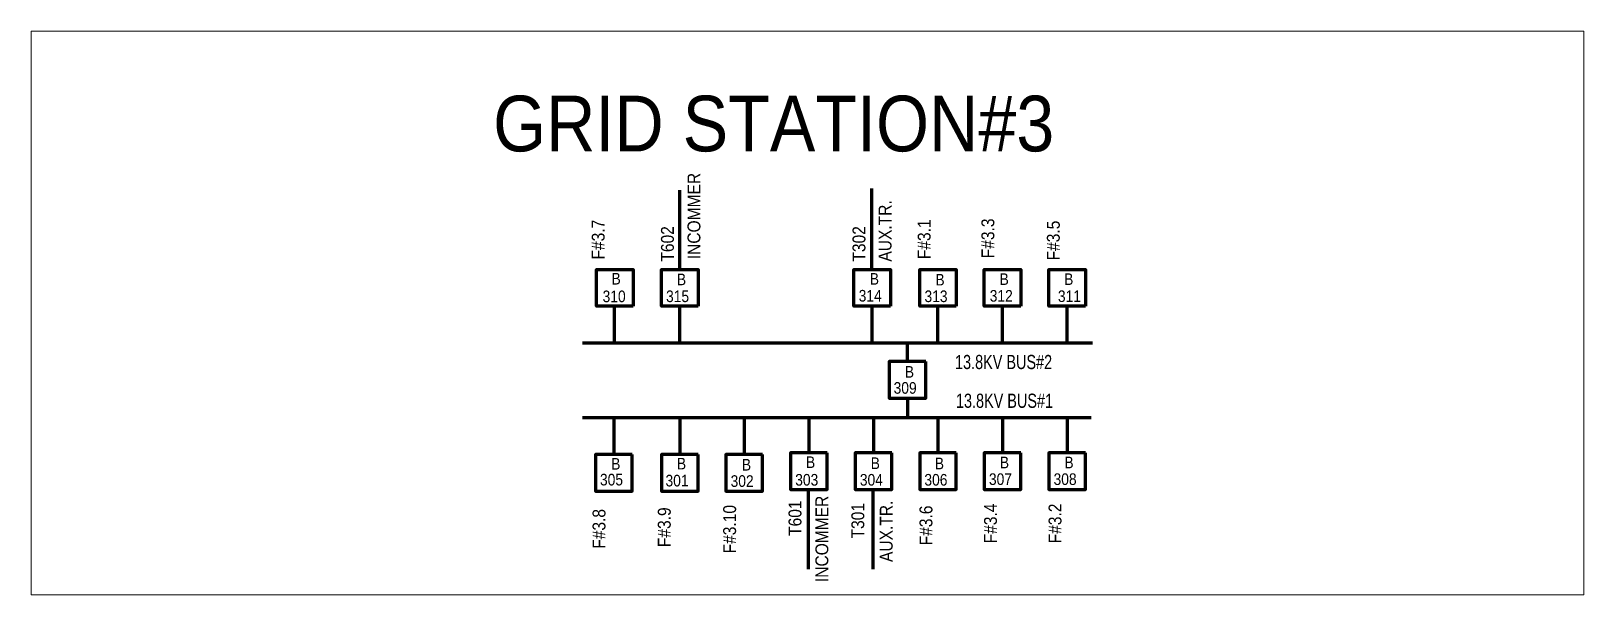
# Model space of a CAD drawing. Header units: metres. Extents: x 65984 to 144644, y -19036 to 23726.
# Drawn here: x 125443 to 127159, y 13770 to 14393 of the extents above; entities that cross this region are included whole.
import ezdxf
from ezdxf.enums import TextEntityAlignment as Align

# ---------------------------------------------------------------- set-up
doc = ezdxf.new("R2010")
doc.units = ezdxf.units.M
doc.header["$MEASUREMENT"] = 0
doc.layers.add('GRID STATION 01', color=7, linetype='Continuous', lineweight=40)
doc.layers.add('O H MAIN FEEDER', color=4, linetype='Continuous', lineweight=100)
doc.styles.add('Style-Arial', font='arial.ttf')
doc.styles.add('Style-msdefault', font='msdefault.shx')

msp = doc.modelspace()

# ---------------------------------------------------------------- texts
at = {"layer": 'GRID STATION 01', "linetype": 'Continuous', "lineweight": 40, "style": 'Style-Arial'}
for s, height, width, p in [('GRID STATION#3', 61.535, 0.877058, (126263.6, 14291)), ('13.8KV BUS#2', 15.692, 0.727273, (126517.6, 14027.6)), ('13.8KV BUS#1', 15.692, 0.727273, (126518.6, 13984.8))]:
    msp.add_text(s, height=height, dxfattribs=dict(at, width=width)).set_placement(p, align=Align.MIDDLE_CENTER)
at = {"layer": 'GRID STATION 01', "linetype": 'Continuous', "lineweight": 40, "style": 'Style-msdefault', "width": 0.9}
for s, p in [('INCOMMER', (126168.4, 14141.1)), ('AUX.TR.', (126379.5, 14138.5)), ('F#3.7', (126062.6, 14140.8)), ('T602', (126139.1, 14138.5)), ('T302', (126350.7, 14138.5)), ('F#3.1', (126422.7, 14141.2)), ('F#3.3', (126493.1, 14142.2)), ('F#3.5', (126565.4, 14139.8)), ('INCOMMER', (126309.7, 13784.5)), ('F#3.10', (126207.8, 13816.2)), ('T601', (126280, 13835.5)), ('T301', (126349.4, 13832.7)), ('AUX.TR.', (126380.8, 13806.7)), ('F#3.4', (126496, 13827.3)), ('F#3.2', (126567.3, 13827.3))]:
    msp.add_text(s, height=14.27, rotation=90, dxfattribs=at).set_placement(p, align=Align.TOP_LEFT)
at = {"layer": 'GRID STATION 01', "linetype": 'Continuous', "lineweight": 40, "style": 'Style-msdefault', "width": 0.888889}
for s, height, p in [('B', 12.8, (126084.5, 14126)), ('B', 12.8, (126156.7, 14125.2)), ('B', 12.8, (126369.8, 14125.8)), ('B', 12.8, (126442.3, 14124.9)), ('B', 12.8, (126513.2, 14125.5)), ('B', 12.8, (126584.5, 14125.5)), ('310', 12.84, (126074.6, 14106.5)), ('315', 12.84, (126144.7, 14106.6)), ('314', 12.84, (126357.5, 14107.2)), ('313', 12.84, (126430.2, 14106.6)), ('312', 12.84, (126502.3, 14107.1)), ('311', 12.84, (126577.6, 14106.7)), ('B', 12.8, (126408.5, 14023.1)), ('309', 12.84, (126396.1, 14005.4)), ('B', 12.8, (126228.5, 13920.5)), ('B', 12.8, (126299.3, 13923.3)), ('B', 12.8, (126370.8, 13922.2)), ('B', 12.8, (126513.5, 13923)), ('B', 12.8, (126584.8, 13923)), ('302', 12.84, (126216, 13902.5)), ('303', 12.84, (126287.4, 13903.9)), ('304', 12.84, (126358.8, 13903.9)), ('307', 12.84, (126501.4, 13904.6)), ('308', 12.84, (126572.8, 13904.6))]:
    msp.add_text(s, height=height, dxfattribs=at).set_placement(p, align=Align.TOP_LEFT)
at = {"layer": 'GRID STATION 01', "color": 3, "linetype": 'Continuous', "lineweight": 40, "style": 'Style-msdefault', "width": 0.888889}
for s, height, p in [('B', 12.8, (126084.1, 13921.5)), ('305', 12.84, (126071.7, 13904.1))]:
    msp.add_text(s, height=height, dxfattribs=at).set_placement(p, align=Align.TOP_LEFT)
at = {"layer": 'GRID STATION 01', "color": 5, "linetype": 'Continuous', "lineweight": 40, "style": 'Style-msdefault', "width": 0.888889}
for s, height, p in [('B', 12.8, (126156.7, 13921.7)), ('301', 12.84, (126144.1, 13903))]:
    msp.add_text(s, height=height, dxfattribs=at).set_placement(p, align=Align.TOP_LEFT)
at = {"layer": 'GRID STATION 01', "color": 1, "linetype": 'Continuous', "lineweight": 40, "style": 'Style-msdefault', "width": 0.888889}
for s, height, p in [('B', 12.8, (126441.6, 13921.9)), ('306', 12.84, (126430.1, 13903.9))]:
    msp.add_text(s, height=height, dxfattribs=at).set_placement(p, align=Align.TOP_LEFT)
at = {"layer": 'GRID STATION 01', "color": 3, "linetype": 'Continuous', "lineweight": 40, "style": 'Style-msdefault', "width": 0.9}
msp.add_text('F#3.8', height=14.27, rotation=90, dxfattribs=at).set_placement((126063.5, 13821.3), align=Align.TOP_LEFT)
at = {"layer": 'GRID STATION 01', "color": 5, "linetype": 'Continuous', "lineweight": 40, "style": 'Style-msdefault', "width": 0.9}
msp.add_text('F#3.9', height=14.27, rotation=90, dxfattribs=at).set_placement((126135.6, 13823.1), align=Align.TOP_LEFT)
at = {"layer": 'GRID STATION 01', "color": 1, "linetype": 'Continuous', "lineweight": 40, "style": 'Style-msdefault', "width": 0.9}
msp.add_text('F#3.6', height=14.27, rotation=90, dxfattribs=at).set_placement((126424.7, 13825.1), align=Align.TOP_LEFT)

# ---------------------------------------------------------------- linework, layer by layer
at = {"layer": 'GRID STATION 01', "lineweight": 140, "ltscale": 30}
for p, q in [((126159.8, 14129.6), (126159.8, 14217.5)), ((126372.2, 14131.1), (126372.2, 14219.1)), ((126301.9, 13798.7), (126301.9, 13886.7)), ((126373.4, 13798.7), (126373.4, 13886.7))]:
    msp.add_line(p, q, dxfattribs=at)
at = {"layer": 'GRID STATION 01', "lineweight": 211, "ltscale": 0.379284}
for p, q in [((126087.9, 14048.3), (126087.9, 14089.1)), ((126159.8, 14048.3), (126159.8, 14089.1)), ((126372.3, 14048.3), (126372.3, 14089.1)), ((126445.1, 14048.3), (126445.1, 14089.1)), ((126516.4, 14048.3), (126516.4, 14089.1)), ((126587.8, 14048.3), (126587.8, 14089.1)), ((126615.9, 14048.3), (126052.3, 14048.3)), ((126411.6, 14028.3), (126411.6, 14048.3)), ((126411.6, 13987.8), (126411.6, 13967.8)), ((126614.2, 13965.8), (126052.5, 13965.8)), ((126231.1, 13967), (126231.1, 13925.5)), ((126302.4, 13965.8), (126302.4, 13927.2)), ((126374, 13965.8), (126374, 13927.2)), ((126516.4, 13965.8), (126516.4, 13927.2)), ((126587.8, 13965.8), (126587.8, 13927.2))]:
    msp.add_line(p, q, dxfattribs=at)
at = {"layer": 'GRID STATION 01', "color": 3, "lineweight": 211, "ltscale": 0.379284}
msp.add_line((126087.1, 13965.8), (126087.1, 13925.5), dxfattribs=at)
at = {"layer": 'GRID STATION 01', "color": 5, "lineweight": 211, "ltscale": 0.379284}
msp.add_line((126159.8, 13965.8), (126159.8, 13925.5), dxfattribs=at)
at = {"layer": 'GRID STATION 01', "color": 1, "lineweight": 211, "ltscale": 0.379284}
msp.add_line((126445.1, 13965.8), (126445.1, 13927.2), dxfattribs=at)
at = {"layer": 'GRID STATION 01', "color": 1, "lineweight": 106, "ltscale": 0.379284, "flags": 128}
for points in [[(126108.2, 14089.1), (126067.7, 14089.1), (126067.7, 14129.6), (126108.2, 14129.6)], [(126180, 14089.1), (126139.5, 14089.1), (126139.5, 14129.6), (126180, 14129.6)], [(126392.5, 14089.1), (126352.1, 14089.1), (126352.1, 14129.6), (126392.5, 14129.6)], [(126465.3, 14089.1), (126424.9, 14089.1), (126424.9, 14129.6), (126465.3, 14129.6)], [(126536.7, 14089.1), (126496.2, 14089.1), (126496.2, 14129.6), (126536.7, 14129.6)], [(126608, 14089.1), (126567.5, 14089.1), (126567.5, 14129.6), (126608, 14129.6)], [(126251.4, 13925.5), (126210.9, 13925.5), (126210.9, 13885), (126251.4, 13885)], [(126322.7, 13927.2), (126282.2, 13927.2), (126282.2, 13886.7), (126322.7, 13886.7)], [(126394.2, 13927.2), (126353.7, 13927.2), (126353.7, 13886.7), (126394.2, 13886.7)], [(126465.3, 13927.2), (126424.9, 13927.2), (126424.9, 13886.7), (126465.3, 13886.7)], [(126536.7, 13927.2), (126496.2, 13927.2), (126496.2, 13886.7), (126536.7, 13886.7)], [(126608, 13927.2), (126567.5, 13927.2), (126567.5, 13886.7), (126608, 13886.7)]]:
    msp.add_lwpolyline(points, close=True, dxfattribs=at)
at = {"layer": 'GRID STATION 01', "lineweight": 106, "ltscale": 0.379284, "flags": 128}
msp.add_lwpolyline([(126431.8, 14028.3), (126391.3, 14028.3), (126391.3, 13987.8), (126431.8, 13987.8)], close=True, dxfattribs=at)
at = {"layer": 'GRID STATION 01', "color": 3, "lineweight": 106, "ltscale": 0.379284, "flags": 128}
msp.add_lwpolyline([(126107.3, 13925.5), (126066.8, 13925.5), (126066.8, 13885), (126107.3, 13885)], close=True, dxfattribs=at)
at = {"layer": 'GRID STATION 01', "color": 5, "lineweight": 106, "ltscale": 0.379284, "flags": 128}
msp.add_lwpolyline([(126180, 13925.5), (126139.5, 13925.5), (126139.5, 13885), (126180, 13885)], close=True, dxfattribs=at)
at = {"layer": 'O H MAIN FEEDER', "color": 140, "linetype": 'Continuous', "lineweight": 13, "flags": 128}
msp.add_lwpolyline([(125443.2, 14393.1), (127158.7, 14393.1), (127158.7, 13770.3), (125443.2, 13770.3)], close=True, dxfattribs=at)

msp.set_redraw_order([(e.dxf.handle, doc.entitydb.next_handle()) for e in msp.query("TEXT MTEXT ATTDEF DIMENSION ARC_DIMENSION")])  # texts and dimensions are drawn at this point

doc.saveas('drawing.dxf')
